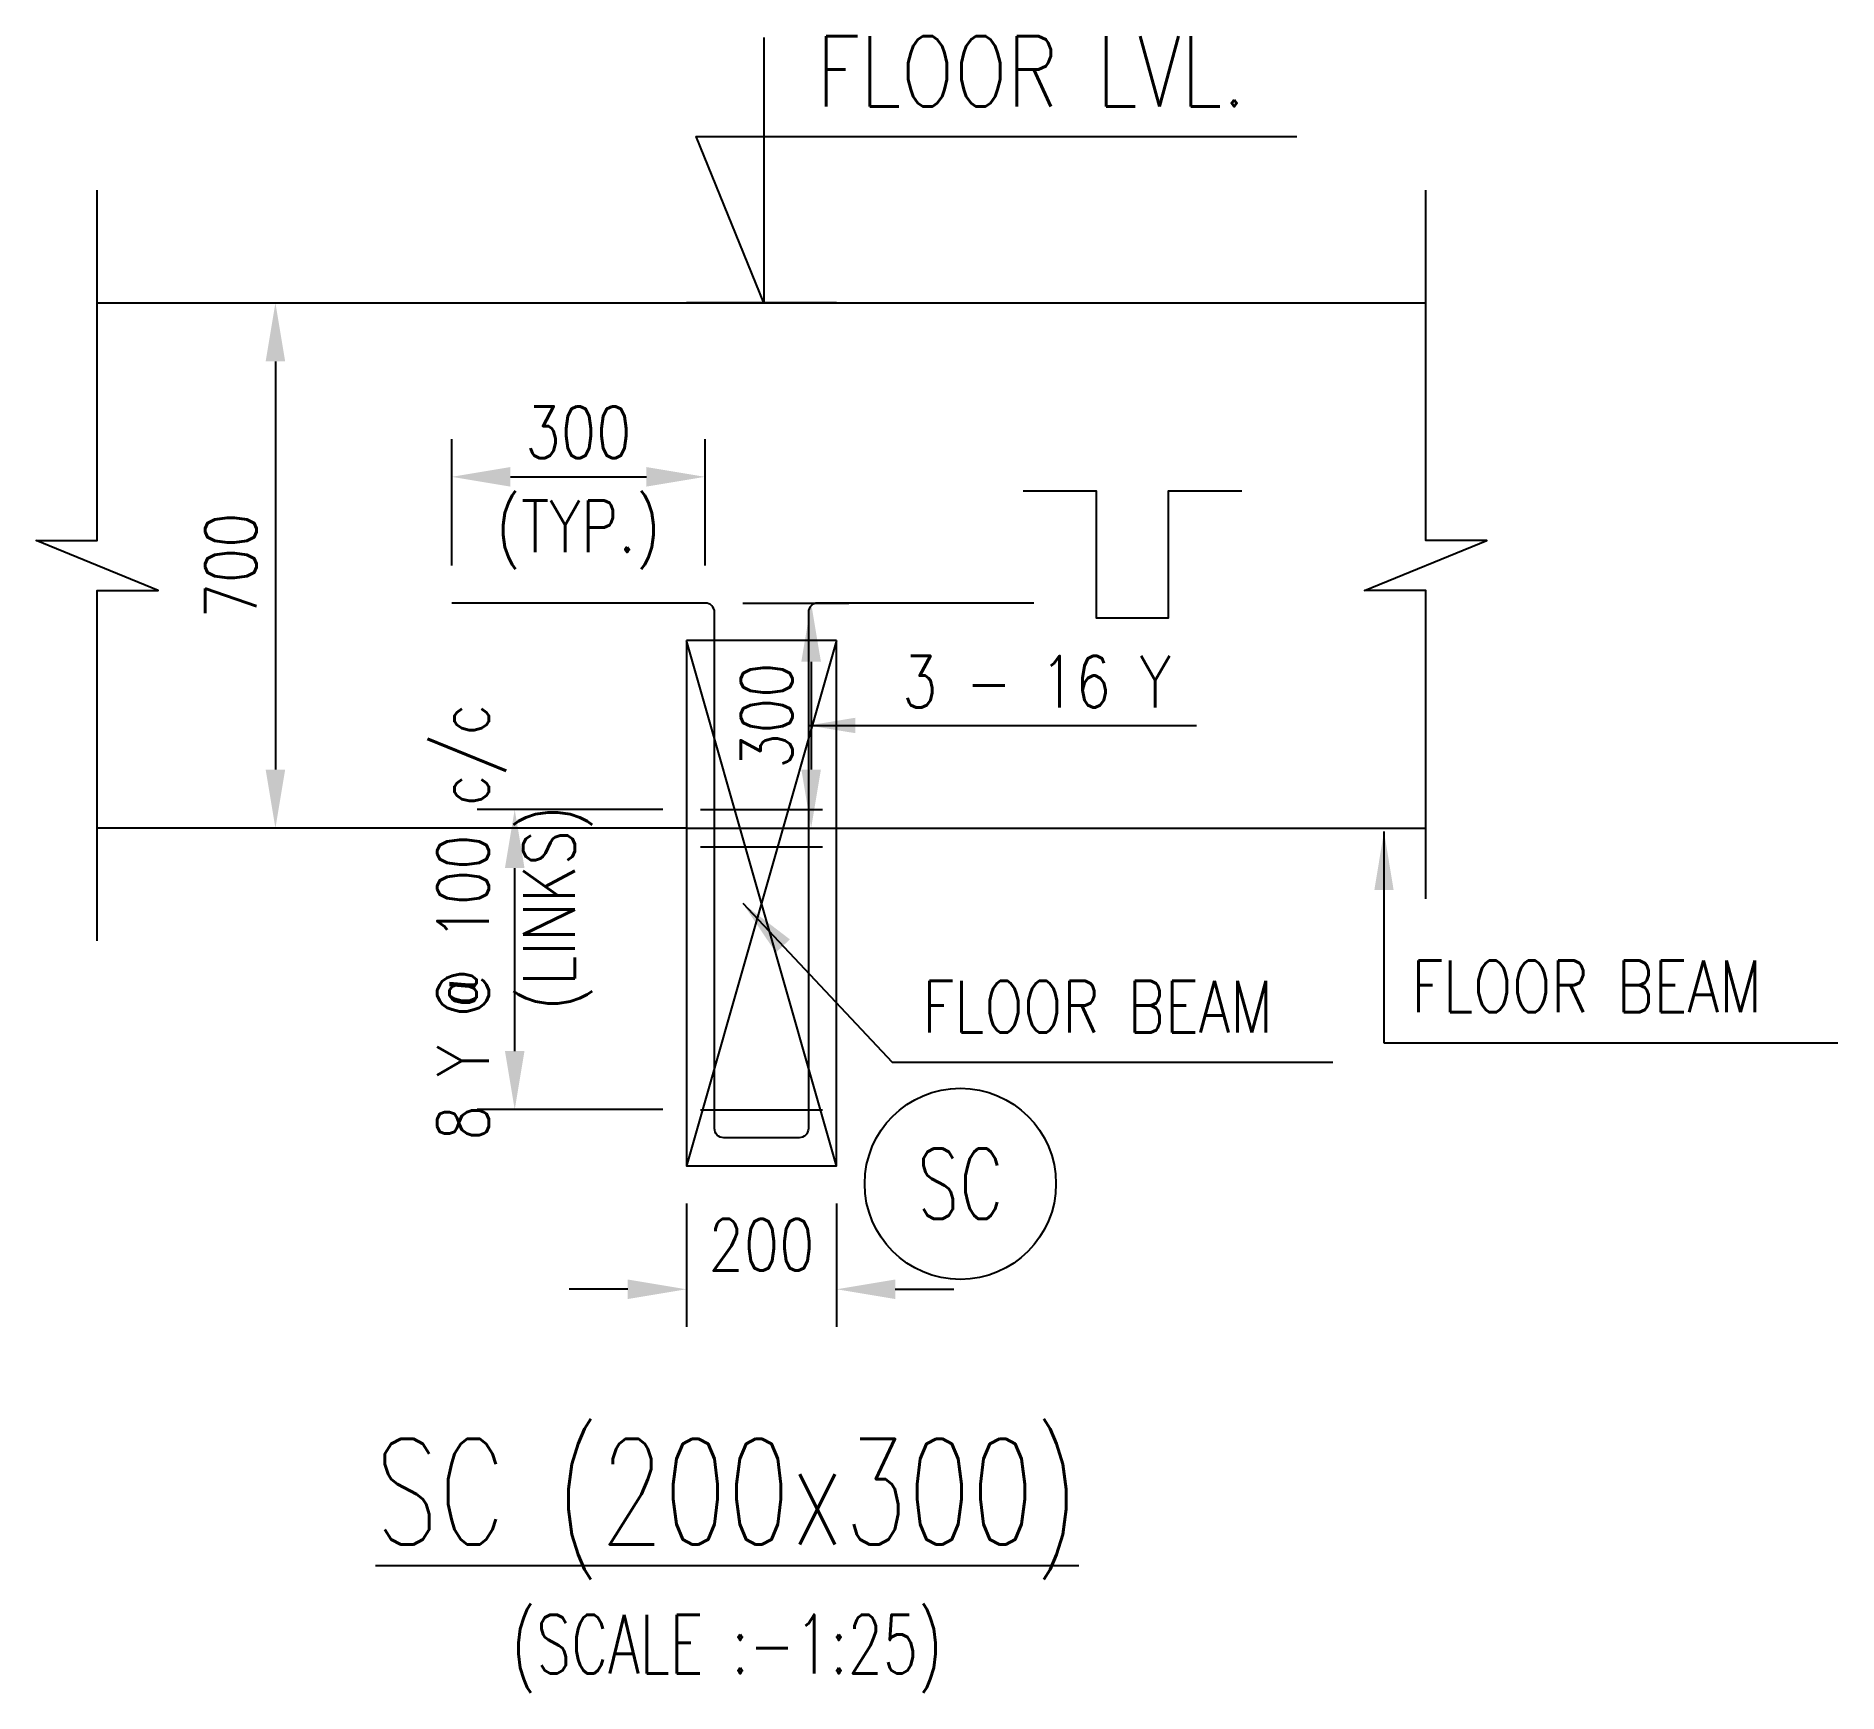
# Model space of a CAD drawing. Extents: x -69352 to 1013721, y -547461 to -186867.
# Drawn here: x 476083 to 485681, y -526252 to -517422 of the extents above; entities that cross this region are included whole.
import ezdxf
from ezdxf.enums import TextEntityAlignment as Align
from ezdxf.lldxf.tags import DXFTag

# ---------------------------------------------------------------- set-up
doc = ezdxf.new("R2010")
doc.units = 0
doc.header["$LTSCALE"] = 500
doc.header["$MEASUREMENT"] = 0
doc.header["$PDMODE"] = 35
doc.header["$PDSIZE"] = -15
doc.layers.get('DEFPOINTS').update_dxf_attribs({"color": 4})
for name, color, linetype in [('LEVEL SECTION', 3, 'Continuous'), ('S-BEAM OUTER', 4, 'Continuous'), ('S-BRECK LINE', 8, 'Continuous'), ('S-COLUMN', 1, 'Continuous'), ('S-COLUMN CIRCLE', 9, 'Continuous'), ('S-COLUMN NO', 2, 'Continuous'), ('S-CUT LINE', 8, 'Continuous'), ('S-DIM-1', 5, 'Continuous'), ('S-LEVEL SECTION', 3, 'Continuous'), ('S-REINFORCEMENT', 6, 'Continuous'), ('S-STIRUPS)', 3, 'Continuous'), ('S-TEXT', 2, 'Continuous'), ('S-TEXT-1 @ 1', 4, 'Continuous'), ('S-TITIL', 6, 'Continuous')]:
    doc.layers.add(name, color=color, linetype=linetype)
doc.styles.add('ROMANS', font='simplex.shx', dxfattribs={"width": 0.8, "height": 275})
tags = doc.linetypes.add('HIDDEN', pattern=[0.375, 0.25, -0.125]).pattern_tags.tags
tags[6:7] = [DXFTag(74, 4), DXFTag(75, 0), DXFTag(340, '0'), DXFTag(46, 1.0), DXFTag(50, 0.0), DXFTag(44, 0.0), DXFTag(45, 0.0)]
tags[4:5] = [DXFTag(74, 4), DXFTag(75, 0), DXFTag(340, '0'), DXFTag(46, 1.0), DXFTag(50, 0.0), DXFTag(44, 0.0), DXFTag(45, 0.0)]
doc.dimstyles.new('dim100', dxfattribs={"dimtxt": 250, "dimasz": 250, "dimexe": 200, "dimexo": 200, "dimgap": 100, "dimtad": 1, "dimdec": 0, "dimzin": 0, "dimdsep": 46, "dimtxsty": 'ROMANS', "dimcen": 0, "dimclrd": 5, "dimclre": 5, "dimclrt": 4, "dimadec": 0, "dimazin": 0, "dimtfac": 1, "dimtdec": 0, "dimtix": 1, "dimtofl": 0, "dimtmove": 2, "dimatfit": 3, "dimfxl": 0, "dimtolj": 1, "dimtzin": 0, "dimlwd": -1, "dimlwe": -1, "dimarcsym": 0})
doc.dimstyles.new('dim25', dxfattribs={"dimtxt": 250, "dimasz": 250, "dimexe": 200, "dimexo": 200, "dimgap": 100, "dimtad": 1, "dimdec": 0, "dimlfac": 0.25, "dimzin": 0, "dimdsep": 46, "dimtxsty": 'ROMANS', "dimcen": 0, "dimclrd": 5, "dimclre": 5, "dimclrt": 4, "dimadec": 0, "dimazin": 0, "dimtfac": 1, "dimtdec": 0, "dimtix": 1, "dimtofl": 0, "dimtmove": 2, "dimatfit": 3, "dimfxl": 0, "dimtolj": 1, "dimtzin": 0, "dimlwd": -1, "dimlwe": -1, "dimarcsym": 0})
doc.dimstyles.new('dim33.33', dxfattribs={"dimtxt": 250, "dimasz": 250, "dimexe": 200, "dimexo": 200, "dimgap": 100, "dimtad": 1, "dimdec": 0, "dimlfac": 0.333331, "dimzin": 0, "dimdsep": 46, "dimtxsty": 'ROMANS', "dimcen": 0, "dimclrd": 5, "dimclre": 5, "dimclrt": 4, "dimadec": 0, "dimazin": 0, "dimtfac": 1, "dimtdec": 0, "dimtix": 1, "dimtofl": 0, "dimtmove": 2, "dimatfit": 3, "dimfxl": 0, "dimtolj": 1, "dimtzin": 0, "dimlwd": -1, "dimlwe": -1, "dimarcsym": 0})

msp = doc.modelspace()

# ---------------------------------------------------------------- texts
at = {"layer": 'S-COLUMN NO', "style": 'ROMANS', "width": 0.7}
msp.add_text('SC', height=375, dxfattribs=at).set_placement((481006.567, -523538.641), align=Align.MIDDLE)
at = {"layer": 'S-LEVEL SECTION', "linetype": 'ByBlock', "lineweight": -2, "style": 'ROMANS', "width": 0.8}
msp.add_text('FLOOR LVL.', height=375, dxfattribs=at).set_placement((480240.908, -517609.373), align=Align.MIDDLE_LEFT)
at = {"layer": 'S-TEXT', "style": 'ROMANS', "width": 0.7}
msp.add_text('(SCALE :-1:25)', height=312.5, dxfattribs=at).set_placement((479763.821, -525991.97), align=Align.MIDDLE_CENTER)
at = {"layer": 'S-TEXT-1 @ 1', "style": 'ROMANS', "width": 0.8}
for s, p in [('3 - 16 Y', (480696.234, -520863.075)), ('FLOOR BEAM', (483408.878, -522486.727)), ('FLOOR BEAM', (480804.695, -522595.347))]:
    msp.add_text(s, height=275, dxfattribs=at).set_placement(p, align=Align.MIDDLE_LEFT)
at = {"layer": 'S-TITIL', "style": 'ROMANS', "width": 0.7}
msp.add_text('%%USC (200x300)', height=562.5, dxfattribs=at).set_placement((479763.821, -525179.47), align=Align.MIDDLE_CENTER)

# ---------------------------------------------------------------- blocks, each defined once
blk = doc.blocks.new('*D1177')
at = {"layer": 'DEFPOINTS', "color": 0}
for p in [(478632.8, -521543.7), (479622.2, -521543.7), (479622.2, -523143.7)]:
    blk.add_point(p, dxfattribs=at)
at = {"layer": 'S-DIM-1', "color": 5}
for p, q in [((479422.2, -521543.7), (478432.8, -521543.7)), ((478632.8, -522831.2), (478632.8, -521856.2)), ((479422.2, -523143.7), (478432.8, -523143.7))]:
    blk.add_line(p, q, dxfattribs=at)
for points in [[(478684.9, -521856.2), (478580.7, -521856.2), (478632.8, -521543.7)], [(478580.7, -522831.2), (478684.9, -522831.2), (478632.8, -523143.7)]]:
    blk.add_solid(points, dxfattribs=at)
at = {"layer": 'S-DIM-1', "color": 4, "insert": (478632.8, -522143.7), "char_height": 275, "attachment_point": 5, "rotation": 90, "style": 'ROMANS'}
blk.add_mtext('\\A1;{8 Y @ 100 c/c\\P (LINKS)}', dxfattribs=at)
blk = doc.blocks.new('*D1178')
at = {"layer": 'DEFPOINTS', "color": 0}
for p in [(479647.2, -520443.7), (479697.2, -521643.7), (480211.8, -521643.7)]:
    blk.add_point(p, dxfattribs=at)
at = {"layer": 'S-DIM-1', "color": 5}
for p, q in [((479847.2, -520443.7), (480411.8, -520443.7)), ((480211.8, -520756.2), (480211.8, -521331.2)), ((479897.2, -521643.7), (480411.8, -521643.7))]:
    blk.add_line(p, q, dxfattribs=at)
for points in [[(480263.9, -520756.2), (480159.7, -520756.2), (480211.8, -520443.7)], [(480159.7, -521331.2), (480263.9, -521331.2), (480211.8, -521643.7)]]:
    blk.add_solid(points, dxfattribs=at)
at = {"layer": 'S-DIM-1', "color": 4, "insert": (479974.3, -521043.7), "char_height": 275, "attachment_point": 5, "rotation": 90, "style": 'ROMANS'}
blk.add_mtext('\\A1;300', dxfattribs=at)
blk = doc.blocks.new('*D1179')
at = {"layer": 'DEFPOINTS', "color": 0}
for p in [(479547.2, -523443.7), (480347.2, -523443.7), (480347.2, -524100.9)]:
    blk.add_point(p, dxfattribs=at)
at = {"layer": 'S-DIM-1', "color": 5}
for p, q in [((479547.2, -523643.7), (479547.2, -524300.9)), ((480347.2, -523643.7), (480347.2, -524300.9)), ((479234.7, -524100.9), (478922.2, -524100.9)), ((480659.7, -524100.9), (480972.2, -524100.9))]:
    blk.add_line(p, q, dxfattribs=at)
for points in [[(479234.7, -524153), (479234.7, -524048.8), (479547.2, -524100.9)], [(480659.7, -524048.8), (480659.7, -524153), (480347.2, -524100.9)]]:
    blk.add_solid(points, dxfattribs=at)
at = {"layer": 'S-DIM-1', "color": 4, "insert": (479947.2, -523863.4), "char_height": 275, "attachment_point": 5, "style": 'ROMANS'}
blk.add_mtext('\\A1;{200}', dxfattribs=at)
blk = doc.blocks.new('*D1180')
at = {"layer": 'DEFPOINTS', "color": 0}
for p in [(477358.1, -518843.7), (477358.1, -521643.7), (477358.1, -521643.7)]:
    blk.add_point(p, dxfattribs=at)
at = {"layer": 'S-DIM-1', "color": 5}
for p, q in [((477558.1, -518843.7), (477558.1, -518843.7)), ((477358.1, -519156.2), (477358.1, -521331.2)), ((477558.1, -521643.7), (477558.1, -521643.7))]:
    blk.add_line(p, q, dxfattribs=at)
for points in [[(477410.2, -519156.2), (477306, -519156.2), (477358.1, -518843.7)], [(477306, -521331.2), (477410.2, -521331.2), (477358.1, -521643.7)]]:
    blk.add_solid(points, dxfattribs=at)
at = {"layer": 'S-DIM-1', "color": 4, "insert": (477120.6, -520243.7), "char_height": 275, "attachment_point": 5, "rotation": 90, "style": 'ROMANS'}
blk.add_mtext('\\A1;700', dxfattribs=at)
blk = doc.blocks.new('*D1181')
at = {"layer": 'DEFPOINTS', "color": 0}
for p in [(479647.2, -519771.1), (478297.2, -520443.7), (479647.2, -520443.7)]:
    blk.add_point(p, dxfattribs=at)
at = {"layer": 'S-DIM-1', "color": 5}
for p, q in [((478297.2, -520243.7), (478297.2, -519571.1)), ((479647.2, -520243.7), (479647.2, -519571.1)), ((478609.7, -519771.1), (479334.7, -519771.1))]:
    blk.add_line(p, q, dxfattribs=at)
for points in [[(478609.7, -519719), (478609.7, -519823.2), (478297.2, -519771.1)], [(479334.7, -519823.2), (479334.7, -519719), (479647.2, -519771.1)]]:
    blk.add_solid(points, dxfattribs=at)
at = {"layer": 'S-DIM-1', "color": 4, "char_height": 275, "attachment_point": 5, "style": 'ROMANS'}
for s, insert in [('\\A1;300', (478972.2, -519533.6)), ('(TYP.)', (478972.2, -520080.6))]:
    blk.add_mtext(s, dxfattribs=dict(at, insert=insert))

# ---------------------------------------------------------------- dimensions: what is measured, and where the dimension line sits
at = {"layer": 'S-DIM-1'}
for base, p1, p2, picture, middle in [((477358.071, -521643.734), (477358.071, -518843.734), (477358.071, -521643.734), '*D1180', (477120.571, -520243.734)), ((480211.823, -521643.734), (479647.161, -520443.734), (479697.161, -521643.734), '*D1178', (479974.323, -521043.734))]:
    dim = msp.add_linear_dim(base=base, p1=p1, p2=p2, angle=90, dimstyle='dim25', override={"dimtxt": 312.5, "dimasz": 312.5}, dxfattribs=at)
    dim.commit()
    dim.dimension.update_dxf_attribs({"geometry": picture, "text_midpoint": middle})
for base, p1, p2, text, picture, middle in [((479647.161, -519771.086), (478297.161, -520443.734), (479647.161, -520443.734), '300\\X(TYP.)', '*D1181', (478972.161, -519771.086)), ((480347.161, -524100.898), (479547.161, -523443.734), (480347.161, -523443.734), '{<>}', '*D1179', (479947.161, -523863.398))]:
    dim = msp.add_linear_dim(base=base, p1=p1, p2=p2, text=text, dimstyle='dim25', override={"dimtxt": 312.5, "dimasz": 312.5, "dimtxsty": 'ROMANS'}, dxfattribs=at)
    dim.commit()
    dim.dimension.update_dxf_attribs({"geometry": picture, "text_midpoint": middle})
dim = msp.add_linear_dim(base=(478632.812, -521543.734), p1=(479622.161, -523143.734), p2=(479622.161, -521543.734), angle=90, text='{8 Y @ 100 c/c\\X (LINKS)}', dimstyle='dim25', override={"dimtxt": 312.5, "dimasz": 312.5, "dimtxsty": 'ROMANS'}, dxfattribs=at)
dim.commit()
dim.dimension.update_dxf_attribs({"geometry": '*D1177', "text_midpoint": (478632.812, -522143.734), "dimtype": 160})

# ---------------------------------------------------------------- linework, layer by layer
at = {"layer": 'S-BEAM OUTER'}
for p, q in [((476408.661, -518843.734), (483485.661, -518843.734)), ((480347.161, -518843.734), (479547.161, -518843.734)), ((479547.161, -521643.734), (476408.661, -521643.734)), ((480347.161, -521643.734), (483485.661, -521643.734))]:
    msp.add_line(p, q, dxfattribs=at)
at = {"layer": 'S-BEAM OUTER', "color": 8, "linetype": 'HIDDEN', "ltscale": 1500}
msp.add_line((479547.161, -521643.734), (480347.161, -521643.734), dxfattribs=at)
at = {"layer": 'S-BRECK LINE'}
for points in [[(476408.661, -522243.734), (476408.661, -520377.441), (476734.288, -520377.441), (476083.034, -520110.027), (476408.661, -520110.027), (476408.661, -518243.734)], [(483485.661, -522019.319), (483485.661, -520377.441), (483160.034, -520377.441), (483811.288, -520110.027), (483485.661, -520110.027), (483485.661, -518243.734)]]:
    msp.add_lwpolyline(points, dxfattribs=at)
at = {"layer": 'S-COLUMN'}
msp.add_lwpolyline([(479547.161, -521643.734), (479547.161, -523443.734), (480347.161, -523443.734), (480347.161, -521643.734)], dxfattribs=at)
at = {"layer": 'S-COLUMN CIRCLE'}
msp.add_circle((481006.567, -523538.641), 509.407, dxfattribs=at)
at = {"layer": 'S-CUT LINE', "linetype": 'HIDDEN', "ltscale": 1500}
for p, q in [((479547.161, -520643.734), (479547.161, -521643.734)), ((480347.161, -520643.734), (479547.161, -523443.734)), ((480347.161, -523443.734), (479547.161, -520643.734)), ((480347.161, -520643.734), (479547.161, -520643.734)), ((480347.161, -521643.734), (480347.161, -520643.734))]:
    msp.add_line(p, q, dxfattribs=at)
at = {"layer": 'S-LEVEL SECTION'}
msp.add_lwpolyline([(479958.939, -517430.426), (479958.939, -518843.734), (479599.574, -517957.836), (482799.427, -517957.836)], dxfattribs=at)
at = {"layer": 'S-REINFORCEMENT', "ltscale": 0.9}
msp.add_lwpolyline([(482505.331, -519847.708), (482113.666, -519847.708), (482113.666, -520524.942), (481732.587, -520524.942), (481732.587, -519847.708), (481340.923, -519847.708)], dxfattribs=at)
at = {"layer": 'S-REINFORCEMENT', "color": 5}
msp.add_lwpolyline([(481397.161, -520443.734), (480247.161, -520443.734, 0.41421356), (480197.161, -520493.734), (480197.161, -523243.734, -0.41421356), (480147.161, -523293.734), (479747.161, -523293.734, -0.41421356), (479697.161, -523243.734), (479697.161, -520493.734, 0.41421356), (479647.161, -520443.734), (478297.161, -520443.734)], format="xyb", dxfattribs=at)
at = {"layer": 'S-STIRUPS)', "color": 2}
for p, q in [((479622.161, -521543.734), (480272.161, -521543.734)), ((479622.161, -521743.734), (480272.161, -521743.734)), ((479622.161, -523143.734), (480272.161, -523143.734))]:
    msp.add_line(p, q, dxfattribs=at)

msp.set_redraw_order([(e.dxf.handle, doc.entitydb.next_handle()) for e in msp.query("TEXT MTEXT ATTDEF DIMENSION ARC_DIMENSION")])  # texts and dimensions are drawn at this point

# ---------------------------------------------------------------- leaders
at = {"layer": 'LEVEL SECTION'}
msp.add_leader([(480197.161, -521096.178, 3.157), (482264.174, -521096.178, 3.157)], dimstyle='dim100', override={"dimgap": 100, "dimtad": 0}, dxfattribs=at)
at = {"layer": 'S-DIM-1'}
for points in [[(483263.295, -521660.916, 3.157), (483263.295, -522786.727, 3.157), (485681.437, -522786.727, 3.157)], [(479847.161, -522043.734, 3.157), (480643.058, -522889.824, 3.157), (482990.014, -522889.824, 3.157)]]:
    msp.add_leader(points, dimstyle='dim33.33', override={"dimasz": 312.5}, dxfattribs=at)

doc.saveas('drawing.dxf')
